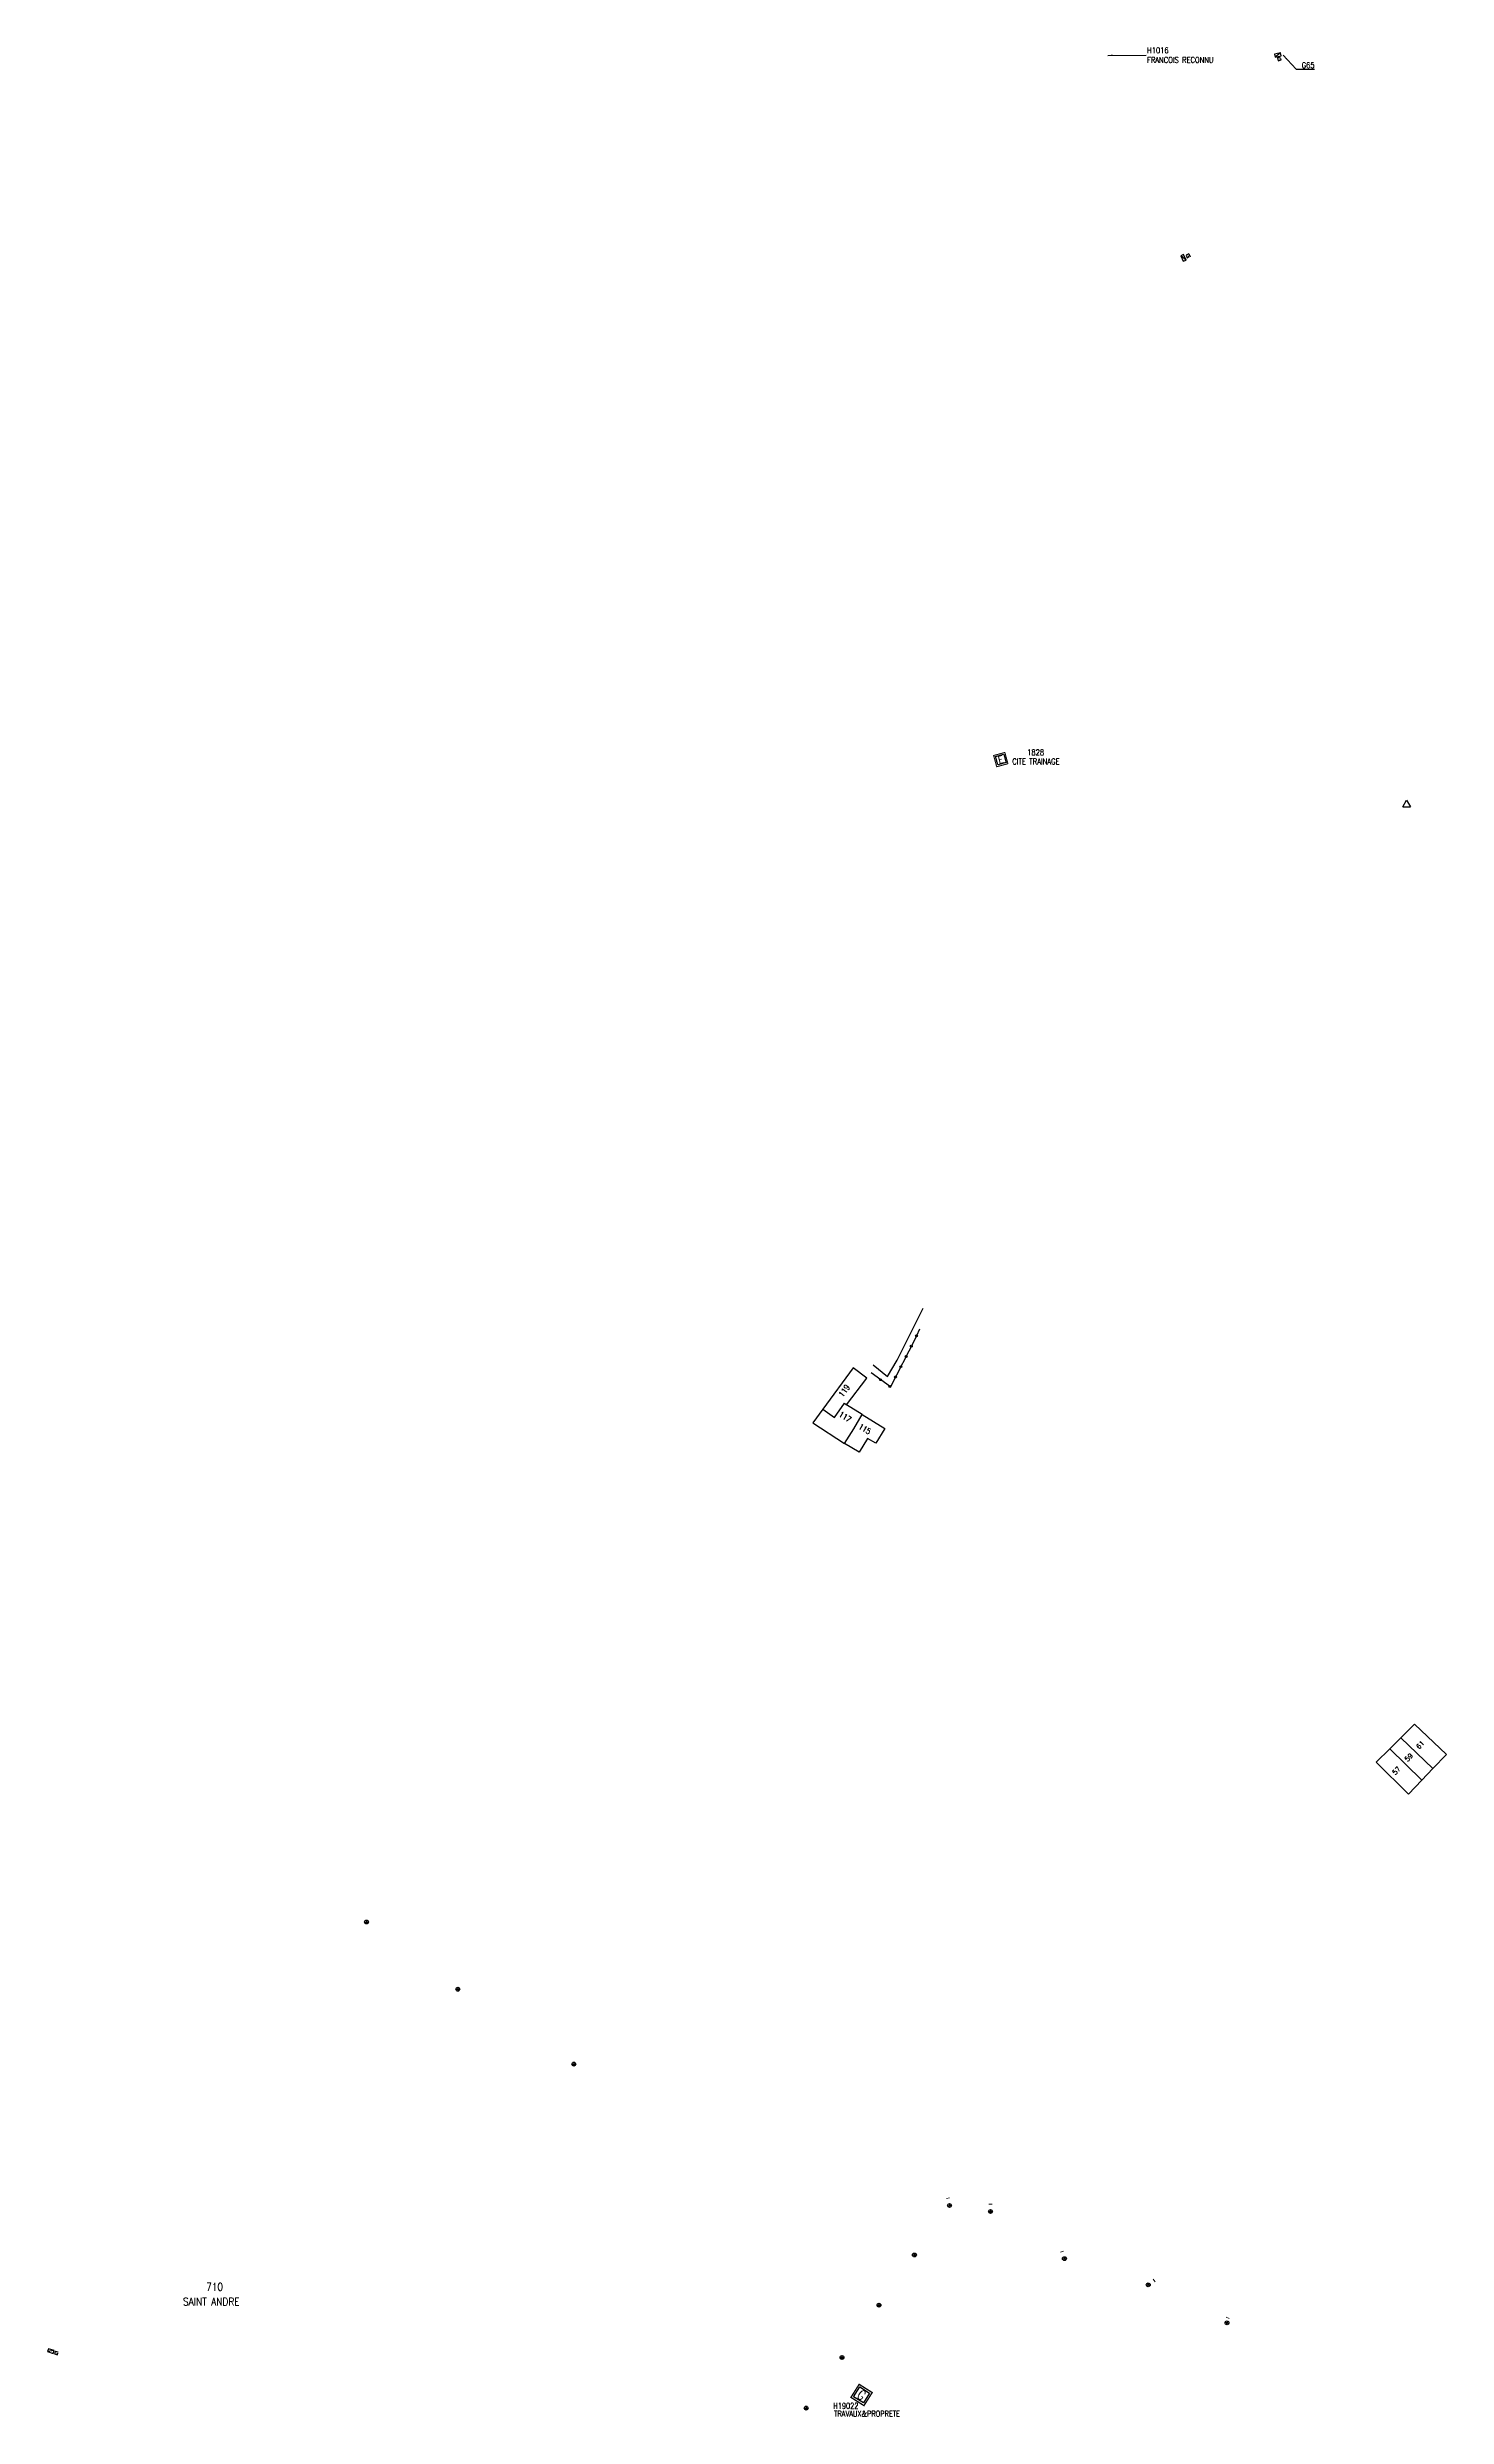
# Model space of a CAD drawing. Header units: millimetres. Extents: x 156980 to 157999, y 121028 to 121966.
# Drawn here: x 157302 to 157664, y 121251 to 121865 of the extents above; entities that cross this region are included whole.
import ezdxf
from ezdxf.enums import TextEntityAlignment as Align

# ---------------------------------------------------------------- set-up
doc = ezdxf.new("R2010")
doc.units = ezdxf.units.MM
doc.layers.get('0').update_dxf_attribs({"linetype": 'CONTINUOUS'})
for name, color, linetype in [('BB01', 7, 'CONTINUOUS'), ('BB06', 7, 'CONTINUOUS'), ('BF01', 7, 'CONTINUOUS'), ('BR12', 7, 'CONTINUOUS'), ('G_210', 7, 'CONTINUOUS'), ('M_200', 7, 'CONTINUOUS'), ('W0100', 7, 'CONTINUOUS'), ('W0432', 7, 'CONTINUOUS'), ('W0991', 7, 'CONTINUOUS')]:
    doc.layers.add(name, color=color, linetype=linetype)
doc.styles.add('B_ROMANS', font='ROMANS.shx', dxfattribs={"width": 0.75})
doc.styles.add('G_ROMANS', font='ROMANS.SHX', dxfattribs={"width": 0.75})
doc.styles.add('M_ROMANS', font='ROMANS.shx', dxfattribs={"width": 0.75})
doc.styles.get("Standard").update_dxf_attribs({"font": 'romans.shx', "width": 0.85})
doc.dimstyles.get("Standard").update_dxf_attribs({"dimtxt": 1.5, "dimasz": 1.2, "dimexe": 0.625, "dimexo": 0.625, "dimgap": 0.25, "dimtad": 1, "dimdec": 1, "dimzin": 0, "dimdsep": 46, "dimtxsty": 'Standard', "dimcen": -0.5, "dimadec": 0, "dimazin": 0, "dimtfac": 1, "dimtdec": 1, "dimtmove": 0, "dimatfit": 3, "dimfxl": 0, "dimtolj": 1, "dimtzin": 0, "dimarcsym": 0})

# ---------------------------------------------------------------- blocks, each defined once
blk = doc.blocks.new('BR1201')
at = {"color": 0, "linetype": 'Continuous'}
for p, q in [((-1, -0.58), (0, 1.15)), ((0, 1.15), (1, -0.58)), ((-1, -0.58), (1, -0.58))]:
    blk.add_line(p, q, dxfattribs=at)
blk = doc.blocks.new('M_200_56')
at = {"color": 0, "linetype": 'Continuous', "const_width": 0.35, "flags": 128}
blk.add_lwpolyline([(2, 2), (2, -2), (-2, -2), (-2, 2)], close=True, dxfattribs=at)
at = {"color": 0, "linetype": 'Continuous'}
blk.add_lwpolyline([(-1.5, 1.5), (1.5, 1.5), (1.5, -1.5), (-1.5, -1.5)], close=True, dxfattribs=at)
at = {"color": 0, "linetype": 'Continuous', "width": 0.85}
blk.add_text('E', height=2.5, dxfattribs=at).set_placement((0, 0), align=Align.MIDDLE_CENTER)
for tag, p in [('NUM', (0, 15.06)), ('NOM', (0, 8.65))]:
    blk.add_attdef(tag, text='', height=4, dxfattribs=at).set_placement(p, align=Align.MIDDLE)
at = {"color": 0, "linetype": 'Continuous', "style": 'M_ROMANS', "width": 0.75, "flags": 3}
for tag, p in [('DEF_COUP', (-0.13, -7.49)), ('DEF_LEG', (-0.13, -4.99)), ('DEF_TYPE', (-0.13, -9.99))]:
    blk.add_attdef(tag, text='', height=1.2, dxfattribs=at).set_placement(p, align=Align.MIDDLE)
blk = doc.blocks.new('BR1209')
at = {"color": 0, "linetype": 'Continuous', "flags": 128}
for points in [[(-0.5, 0), (0.5, 0)], [(0, 0.5), (0, -0.5)]]:
    blk.add_lwpolyline(points, dxfattribs=at)
at = {"color": 0, "linetype": 'Continuous'}
blk.add_circle((0, 0), 0.5, dxfattribs=at)
at = {"color": 0, "linetype": 'Continuous', "style": 'B_ROMANS', "width": 0.75}
blk.add_attdef('NUM', text='', height=1.2, dxfattribs=at).set_placement((0, 2), align=Align.MIDDLE)
at = {"color": 0, "linetype": 'Continuous', "style": 'B_ROMANS', "width": 0.75, "flags": 3}
for tag, p in [('DEF_COUP', (0, -12.5)), ('DEF_LEG', (0, -10)), ('DEF_TYPE', (0, -15))]:
    blk.add_attdef(tag, text='', height=1.2, dxfattribs=at).set_placement(p, align=Align.MIDDLE)
blk = doc.blocks.new('G_210_17')
at = {"color": 0, "linetype": 'Continuous', "const_width": 0.35, "flags": 128}
blk.add_lwpolyline([(2, 2), (2, -2), (-2, -2), (-2, 2)], close=True, dxfattribs=at)
at = {"color": 0, "linetype": 'Continuous'}
blk.add_lwpolyline([(-1.5, 1.5), (1.5, 1.5), (1.5, -1.5), (-1.5, -1.5)], close=True, dxfattribs=at)
at = {"color": 0, "linetype": 'Continuous', "style": 'G_ROMANS', "width": 0.75}
blk.add_text('G', height=2.5, dxfattribs=at).set_placement((0, 0), align=Align.MIDDLE_CENTER)
for tag, height, p in [('NUM', 4, (0, 14)), ('NOM', 4, (0, 9)), ('BCL', 3, (0, 5))]:
    blk.add_attdef(tag, text='', height=height, dxfattribs=at).set_placement(p, align=Align.MIDDLE)
at = {"color": 0, "linetype": 'Continuous', "style": 'G_ROMANS', "width": 0.75, "flags": 3}
for tag, p in [('DEF_LEG', (0.14, -5.11)), ('DEF_COUP', (0.14, -7.61)), ('DEF_TYPE', (0.14, -10.11))]:
    blk.add_attdef(tag, text='', height=1.2, dxfattribs=at).set_placement(p, align=Align.MIDDLE)
blk = doc.blocks.new('BF0101')
at = {"color": 0, "linetype": 'Continuous'}
for radius in [0.25, 0.15]:
    blk.add_circle((0, 0), radius, dxfattribs=at)
blk = doc.blocks.new('*U19')
at = {"flags": 128}
for points in [[(0.8, 0.8), (-0.8, 0.8)], [(-0.8, 0.8), (-0.8, 0)], [(0.8, 0.8), (-0.8, 0)], [(-0.8, 0), (0.8, 0)], [(0.8, 0), (0.8, 0.8)], [(-0.28, -0.27), (-0.28, -1.07)], [(-0.28, -1.07), (0.52, -1.07)], [(-0.27, -0.27), (0.53, -0.27)], [(0.12, -0.67), (0.52, -0.67)], [(0.52, -1.07), (0.52, -0.67)]]:
    blk.add_lwpolyline(points, dxfattribs=at)
blk = doc.blocks.new('T432')
at = {"flags": 128}
for points in [[(0.8, 0.8), (-0.8, 0.8)], [(-0.8, 0.8), (-0.8, 0)], [(0.8, 0.8), (-0.8, 0)], [(-0.8, 0), (0.8, 0)], [(-0.4, 2.1), (-0.4, 1.3)], [(-0.4, 1.3), (0.4, 1.3)], [(-0.39, 2.1), (0.41, 2.1)], [(0, 1.7), (0.4, 1.7)], [(0.4, 1.3), (0.4, 1.7)], [(0.8, 0), (0.8, 0.8)]]:
    blk.add_lwpolyline(points, dxfattribs=at)
blk = doc.blocks.new('*U20')
at = {"flags": 128}
for points in [[(0.8, 0.8), (-0.8, 0.8)], [(-0.8, 0.8), (-0.8, 0)], [(0.8, 0.8), (-0.8, 0)], [(-0.8, 0), (0.8, 0)], [(0.8, 0), (0.8, 0.8)], [(1.11, 0.77), (1.11, -0.03)], [(1.12, 0.77), (1.92, 0.77)], [(1.51, 0.37), (1.91, 0.37)], [(1.91, -0.03), (1.91, 0.37)], [(1.11, -0.03), (1.91, -0.03)]]:
    blk.add_lwpolyline(points, dxfattribs=at)

msp = doc.modelspace()

# ---------------------------------------------------------------- linework, layer by layer
at = {"layer": 'BB01', "color": 252}
msp.add_lwpolyline([(157515.76, 121523.45), (157519.53, 121520.39), (157521.98, 121524.66), (157524.29, 121529.27), (157524.29, 121529.27), (157524.29, 121529.27), (157528.7, 121538.09)], dxfattribs=at)
at = {"layer": 'BB01', "color": 252, "flags": 128}
for points in [[(157510.6, 121522.63), (157502.69, 121511.92), (157505.74, 121509.8), (157508.35, 121513.45), (157508.84, 121513.09), (157514.14, 121519.96), (157510.6, 121522.63)], [(157512.96, 121510.54), (157518.81, 121506.91), (157516.51, 121503.11), (157514.33, 121504.34), (157512.15, 121500.77), (157508.36, 121503.03)]]:
    msp.add_lwpolyline(points, dxfattribs=at)
at = {"layer": 'BB06', "color": 252, "flags": 128}
msp.add_lwpolyline([(157502.69, 121511.92), (157500.13, 121508.38), (157508.36, 121503.03), (157510.77, 121506.82), (157512.96, 121510.54), (157508.84, 121513.09), (157508.84, 121513.09), (157508.84, 121513.09)], dxfattribs=at)
at = {"layer": 'BF01', "color": 252, "flags": 128}
msp.add_lwpolyline([(157527.79, 121532.68), (157527.04, 121530.95), (157526.57, 121530.03), (157520.24, 121517.73), (157515.29, 121521.35)], dxfattribs=at)
at = {"layer": 'W0100', "color": 253, "flags": 128}
for points in [[(157654.54, 121412.14), (157658.01, 121415.74), (157660.91, 121418.74), (157664.44, 121422.39), (157656.13, 121430.22), (157652.58, 121426.72), (157649.71, 121423.89), (157646.21, 121420.43), (157654.54, 121412.14)], [(157660.91, 121418.74), (157652.58, 121426.72)], [(157658.01, 121415.74), (157649.71, 121423.89)]]:
    msp.add_lwpolyline(points, dxfattribs=at)

# ---------------------------------------------------------------- block references
at = {"layer": 'BF01', "color": 252}
for p, rotation in [((157527.04, 121530.95), 243.4169696981189), ((157522.92, 121522.95), 242.7462557215615), ((157524.3, 121525.61), 242.7462557215615), ((157525.67, 121528.28), 242.7462557215615), ((157517.71, 121519.58), 143.7974107098892), ((157520.13, 121517.81), 143.7974107098892), ((157521.55, 121520.28), 242.7462557215615)]:
    msp.add_blockref('BF0101', p, dxfattribs=dict(at, rotation=rotation))
at = {"layer": 'BR12', "color": 252}
for name, p in [('BR1201', (157654.08, 121668.71)), ('BR1209', (157384.42, 121378.96)), ('BR1209', (157408.09, 121361.53)), ('BR1209', (157438.17, 121342.12)), ('BR1209', (157526.47, 121292.64)), ('BR1209', (157517.28, 121279.62)), ('BR1209', (157507.69, 121266.06)), ('BR1209', (157498.4, 121252.93))]:
    msp.add_blockref(name, p, dxfattribs=at)
for p, rotation in [((157535.57, 121305.46), 12.56914383068112), ((157565.36, 121291.69), 19.34708375035972), ((157587.09, 121284.89), 305.842419768324)]:
    msp.add_blockref('BR1209', p, dxfattribs=dict(at, rotation=rotation)).add_auto_attribs({'NUM': '-'})
msp.add_blockref('BR1209', (157546.19, 121303.91), dxfattribs=at).add_auto_attribs({'NUM': '-'})
ref = msp.add_blockref('BR1209', (157607.51, 121275.04), dxfattribs=dict(at, rotation=336.3787278508942))
ref.add_attrib('NUM', '-', dxfattribs={"layer": '0', "color": 0, "linetype": 'Continuous', "height": 1.2, "rotation": 336.37873, "style": 'B_ROMANS', "width": 0.75}).set_placement((157607.73, 121276.39), align=Align.MIDDLE)
at = {"layer": 'G_210'}
ref = msp.add_blockref('G_210_17', (157512.77, 121256.33), dxfattribs=dict(at, rotation=327.6604418305919))
ref.add_attrib('NUM', 'H19022', dxfattribs={"layer": '0', "color": 0, "linetype": 'Continuous', "height": 1.5, "style": 'G_ROMANS', "width": 0.75}).set_placement((157508.69, 121253.51), align=Align.MIDDLE)
ref.add_attrib('NOM', 'TRAVAUX&PROPRETE', dxfattribs={"layer": '0', "color": 0, "linetype": 'Continuous', "height": 1.5, "style": 'G_ROMANS', "width": 0.75}).set_placement((157514.2, 121251.47), align=Align.MIDDLE)
at = {"layer": 'M_200'}
ref = msp.add_blockref('M_200_56', (157548.86, 121680.36), dxfattribs=dict(at, xscale=0.7545471306203401, yscale=0.7545471306203401, zscale=0.7545471306203401, rotation=15.29248831877592))
ref.add_attrib('NUM', '1828', dxfattribs={"layer": '0', "color": 0, "linetype": 'Continuous', "height": 1.509, "rotation": 0.00564, "width": 0.85}).set_placement((157557.89, 121682.23), align=Align.MIDDLE)
ref.add_attrib('NOM', 'CITE TRAINAGE', dxfattribs={"layer": '0', "color": 0, "linetype": 'Continuous', "height": 1.5091, "rotation": 0.00564, "width": 0.85}).set_placement((157557.98, 121679.88), align=Align.MIDDLE)
at = {"layer": 'W0432'}
for name, p, rotation in [('*U19', (157620.81, 121862.68), 13.82202479040108), ('T432', (157595.85, 121810.29), 293.6573512855444), ('*U20', (157302.47, 121267.32), 342.4833680294282)]:
    msp.add_blockref(name, p, dxfattribs=dict(at, rotation=rotation))

# ---------------------------------------------------------------- texts
at = {"layer": 'BB06', "color": 252, "width": 0.85}
for s, rotation, p in [('119', 53.78446, (157507.91, 121514.95)), ('117', 328.35008, (157506.71, 121510.17)), ('115', 329.37879, (157511.81, 121506.98))]:
    msp.add_text(s, height=1.5, rotation=rotation, dxfattribs=at).set_placement(p)
at = {"layer": 'M_200', "color": 252, "width": 0.85}
for s, p in [('710', (157342.87, 121283.37)), ('SAINT ANDRE', (157336.87, 121279.53))]:
    msp.add_text(s, height=2, dxfattribs=at).set_placement(p)
at = {"layer": 'W0100', "color": 252, "insert": (157586.8, 121865.02), "char_height": 1.5, "attachment_point": 1, "rotation": 0.03345}
msp.add_mtext('\\A1;H1016\\PFRANCOIS RECONNU', dxfattribs=at)
at = {"layer": 'W0432', "linetype": 'Continuous', "insert": (157626.88, 121859.65), "char_height": 1.5, "attachment_point": 7}
msp.add_mtext('\\A1;G65', dxfattribs=at)
at = {"layer": 'W0991', "color": 253}
for s, p in [('61', (157657.32, 121423.68)), ('57', (157651.14, 121417.01)), ('59', (157654.34, 121420.45))]:
    msp.add_text(s, height=1.25, rotation=45.98966, dxfattribs=at).set_placement(p)

# ---------------------------------------------------------------- leaders
at = {"layer": 'W0100', "color": 252}
msp.add_leader([(157576.64, 121862.96), (157586.56, 121863)], dimstyle='Standard', override={"dimatfit": 0}, dxfattribs=at)
at = {"layer": 'W0432', "linetype": 'Continuous', "annotation_type": 0, "has_hookline": 1, "hookline_direction": 0, "text_width": 3.34}
msp.add_leader([(157622.06, 121862.97), (157625.43, 121859.4), (157626.63, 121859.4)], dimstyle='Standard', dxfattribs=at)

doc.saveas('drawing.dxf')
